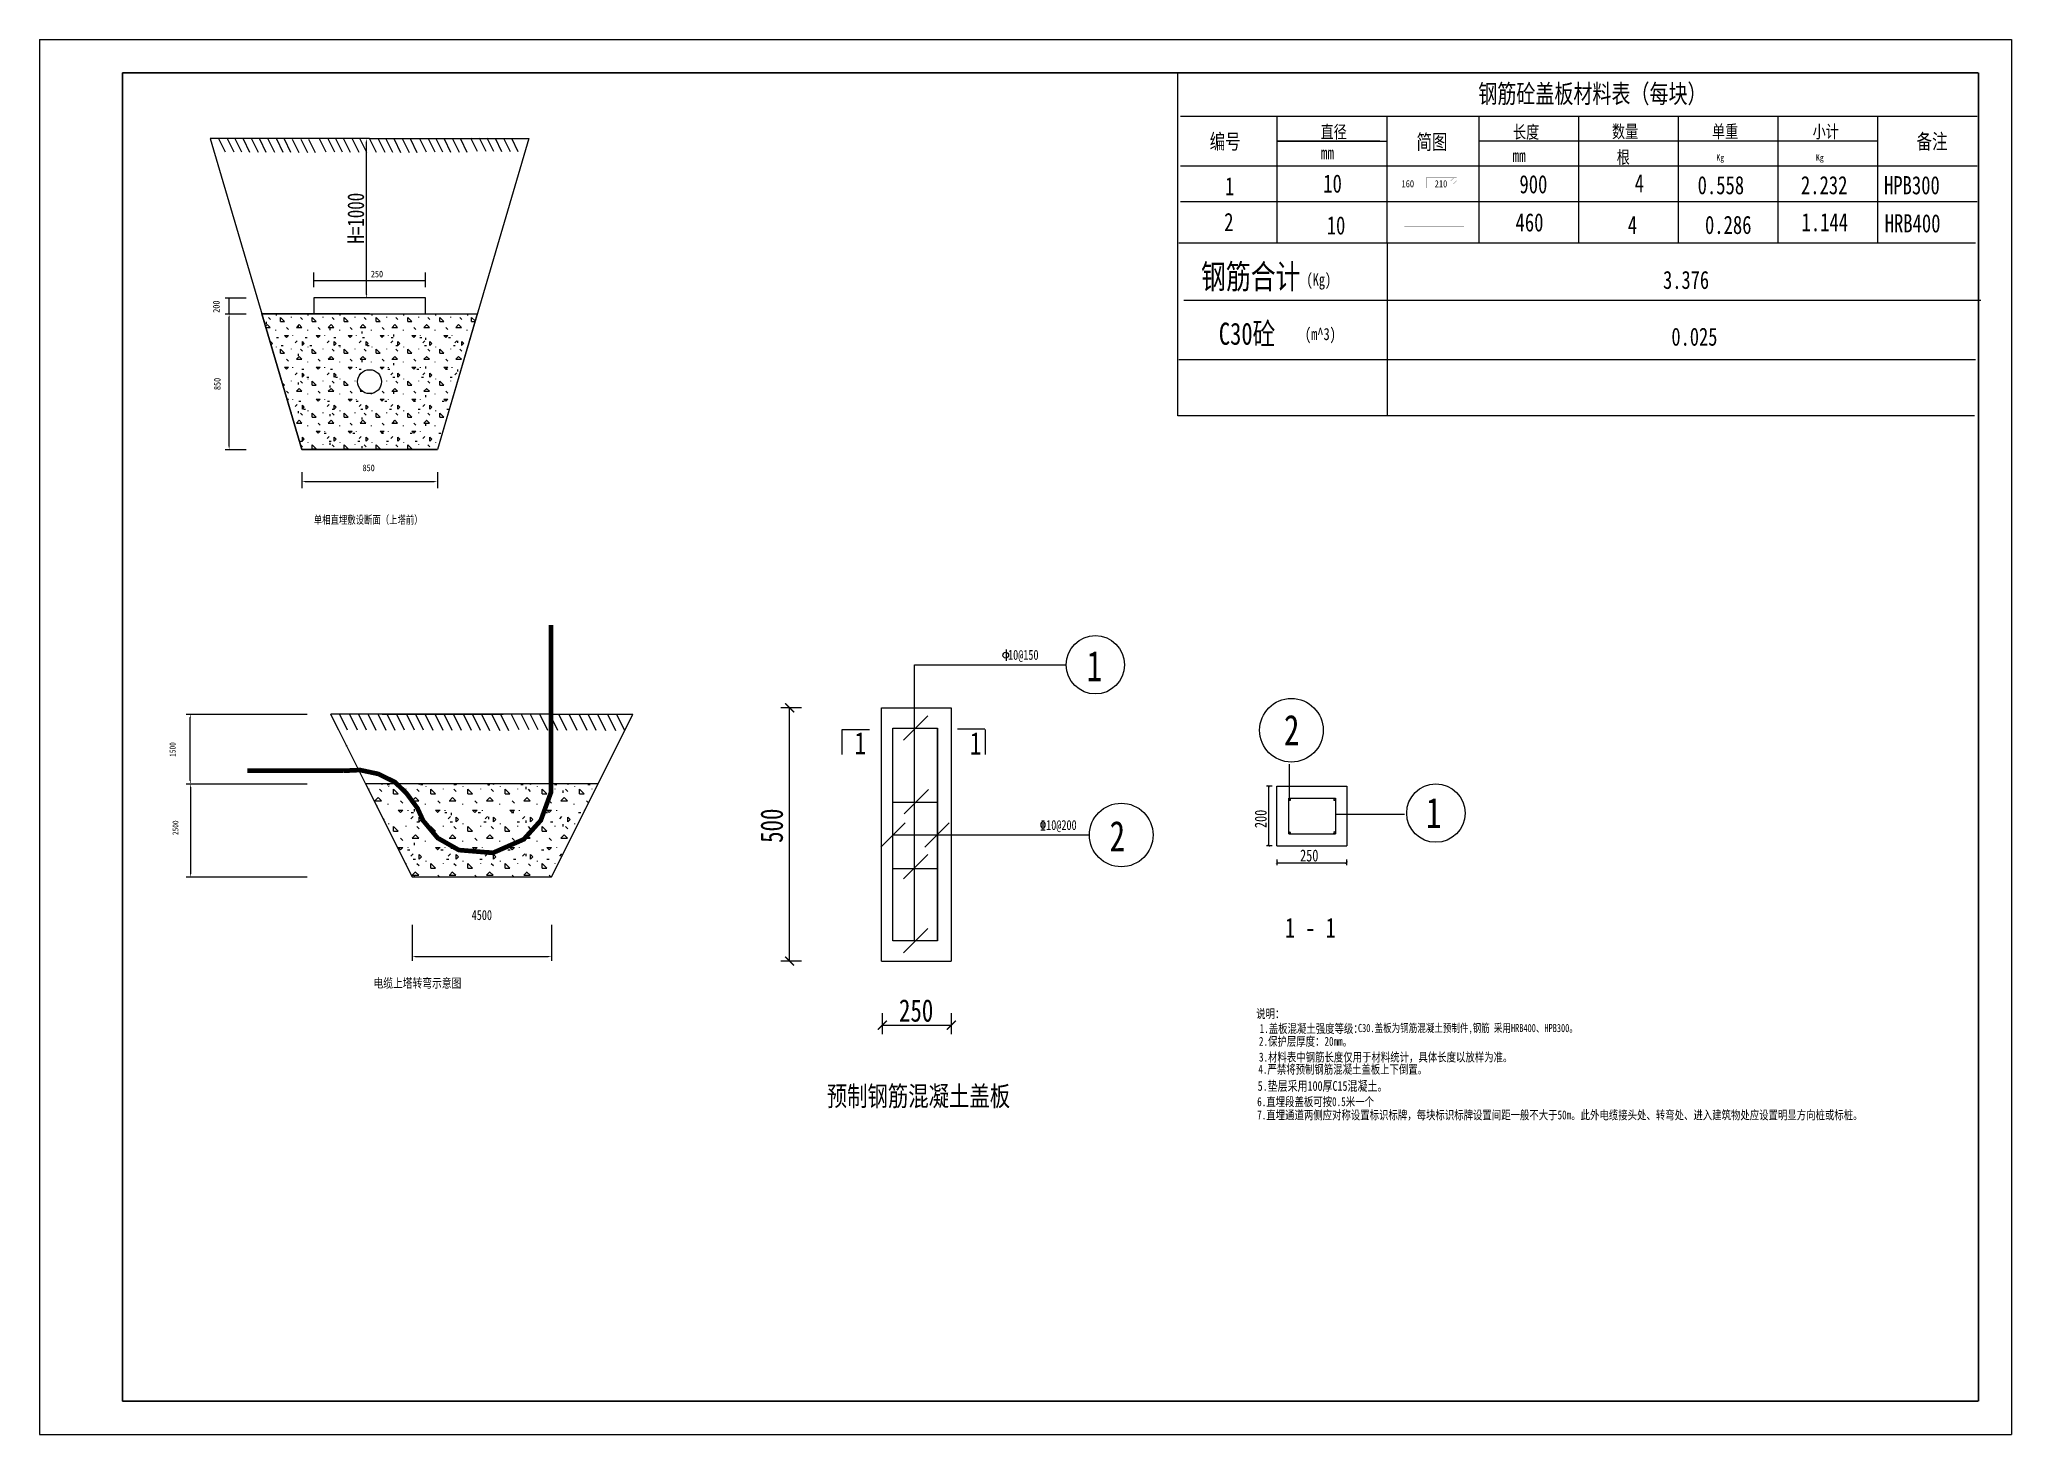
# Model space of a CAD drawing. Header units: inches. Extents: x -113 to 2477, y -497 to 443.
# Drawn here: x 1119 to 1713, y 4 to 424 of the extents above; entities that cross this region are included whole.
import ezdxf
from ezdxf.enums import TextEntityAlignment as Align

# ---------------------------------------------------------------- set-up
doc = ezdxf.new("R2010")
doc.units = ezdxf.units.IN
doc.header["$MEASUREMENT"] = 0
doc.styles.add('宋体', font='', dxfattribs={"width": 0.75})
doc.styles.get('宋体').set_extended_font_data('SimSun')
doc.dimstyles.new('ISO-25$0', dxfattribs={"dimtxt": 3, "dimasz": 1, "dimexe": 1.25, "dimexo": 0, "dimgap": 0.75, "dimtad": 1, "dimtoh": 1, "dimdec": 0, "dimdsep": 46, "dimtxsty": 'Standard', "dimcen": -2.5, "dimclrt": 2, "dimazin": 0, "dimtfac": 1, "dimtdec": 0, "dimtmove": 0, "dimatfit": 3, "dimfxl": 1, "dimtolj": 1, "dimarcsym": 0})
pattern_1 = [(0, (-295909.978, -36237.216), (11.2, 11.2), [1.4, -9.8]), (90, (-295909.978, -36237.216), (-11.2, 11.2), [1.4, -9.8]), (135, (-295908.578, -36237.216), (-11.19999998, 6e-16), [1.97989904, -13.8592933]), (0, (-295908.578, -36230.916), (11.2, 11.2), [1.4, -9.8]), (45, (-295907.878, -36231.616), (6e-16, 11.19999998), [0.98994896, -14.84924224]), (135, (-295907.878, -36231.616), (-11.19999998, 6e-16), [0.98994896, -14.84924224]), (0, (-295904.378, -36228.116), (11.2, 11.2), [1.97989904, -9.22010096]), (45, (-295904.378, -36228.116), (6e-16, 11.19999998), [1.4, -14.4391923]), (135, (-295902.398, -36228.116), (-11.19999998, 6e-16), [1.4, -14.4391923]), (90, (-295902.278, -36234.416), (-11.2, 11.2), [1.4, -9.8]), (45, (-295902.278, -36234.416), (6e-16, 11.19999998), [0.98994896, -14.84924224]), (135, (-295901.578, -36233.716), (-11.19999998, 6e-16), [0.98994896, -14.84924224]), (0, (-295908.578, -36234.416), (11.2, 11.2), [0.7, -9.38]), (0, (-295900.178, -36231.616), (11.2, 11.2), [0.7, -9.38]), (90, (-295903.678, -36230.216), (-11.2, 11.2), [0.7, -9.38]), (135, (-295902.278, -36236.516), (-11.19999998, 6e-16), [0.98994896, -14.84924224]), (135, (-295907.178, -36228.816), (-11.19999998, 6e-16), [0.98994896, -14.84924224]), (45, (-295904.728, -36233.541), (6e-16, 11.19999998), [0.98994896, -14.84924224]), (90, (-295906.128, -36235.816), (-11.2, 11.2), [0.175, -11.025]), (90, (-295905.603, -36231.091), (-11.2, 11.2), [0.175, -11.025]), (90, (-295900.353, -36229.166), (-11.2, 11.2), [0.175, -11.025]), (90, (-295900.178, -36235.116), (-11.2, 11.2), [0.175, -11.025])]

msp = doc.modelspace()

# ---------------------------------------------------------------- texts
at = {"color": 0, "style": '宋体', "width": 0.75}
for s, height, p in [('钢筋砼盖板材料表（每块）', 5.6, (1552.765, 404.383)), ('直径', 3.85, (1505.261, 393.786)), ('长度', 3.85, (1563.229, 393.744)), ('数量', 3.85, (1593.034, 393.908)), ('单重', 3.85, (1623.161, 393.908)), ('小计', 3.85, (1653.482, 393.876)), ('编号', 4.55, (1471.866, 390.542)), ('简图', 4.55, (1534.145, 390.398)), ('备注', 4.55, (1684.775, 390.543)), ('mm', 3.85, (1505.341, 387.452)), ('mm', 3.85, (1563.086, 386.634)), ('根', 3.85, (1594.453, 386.173)), ('Kg', 1.925, (1624.457, 387.014)), ('Kg', 1.925, (1654.457, 387.014)), ('1', 5.488, (1476.48, 376.6, -0.549)), ('10', 5.4884, (1506.067, 377.413, -0.549)), ('160', 2.145, (1529.638, 379.008)), ('210', 2.145, (1539.638, 379.008)), ('900', 5.4884, (1565.155, 377.209, -0.549)), ('4', 5.488, (1599.861, 377.488, -0.549)), ('0.558', 5.4884, (1618.821, 376.929, -0.549)), ('2.232', 5.4884, (1649.937, 376.929, -0.549)), ('HPB300', 5.4884, (1674.961, 376.904, -0.549)), ('2', 5.488, (1476.225, 365.835, -0.549)), ('10', 5.4884, (1507.111, 364.816, -0.549)), ('460', 5.4884, (1563.98, 365.721, -0.549)), ('4', 5.488, (1597.805, 364.971, -0.549)), ('0.286', 5.4884, (1621.045, 364.968, -0.549)), ('1.144', 5.4884, (1650.113, 365.791, -0.549)), ('HRB400', 5.4884, (1675.169, 365.441, -0.549)), ('钢筋合计', 7.315, (1469.261, 348.479)), ('250', 2, (1219.21, 351.91)), ('(Kg)', 3.6575, (1500.999, 349.415)), ('3.376', 5.434, (1608.411, 348.43)), ('C30砼', 6.65, (1474.606, 331.615)), ('(m^ 3)', 3.6575, (1500.538, 333.018)), ('0.025', 5.434, (1610.92, 331.33)), ('850', 2, (1216.706, 293.549)), ('10@150', 3, (1411.119, 236.76, -0.915)), ('1', 9.147, (1434.839, 230.335, -0.915)), ('2', 9.147, (1494.227, 211.062, -0.915)), ('1', 6.75, (1364.896, 208.285)), ('1', 6.75, (1399.649, 208.244)), ('1', 9.147, (1536.97, 186.109, -0.915)), ('%%13210@200', 3, (1420.668, 185.528, -0.915)), ('2', 9.147, (1441.703, 179.102, -0.915)), ('250', 3.6, (1499.086, 176.056)), ('1 - 1', 6, (1494.519, 153.091)), ('说明：', 2.695, (1485.85, 128.873)), ('1.盖板混凝土强度等级：  ', 2.695, (1486.894, 124.421)), (' C30.盖板为钢筋混凝土预制件,钢筋 采用HRB400、HPB300。', 2.45, (1515.263, 124.687)), ('3.材料表中钢筋长度仅用于材料统计，具体长度以放样为准。', 2.695, (1486.696, 115.815)), ('2.保护层厚度：20mm。', 2.695, (1486.686, 120.554)), ('4.严禁将预制钢筋混凝土盖板上下倒置。', 2.695, (1486.502, 112.156)), ('预制钢筋混凝土盖板', 6, (1356.511, 102.417)), ('5.垫层采用100厚C15混凝土。', 2.94, (1486.313, 107.007)), ('6.直埋段盖板可按0.5米一个  ', 2.695, (1486.157, 102.394)), ('7.直埋通道两侧应对称设置标识标牌，每块标识标牌设置间距一般不大于50m。此外电缆接头处、转弯处、进入建筑物处应设置明显方向桩或标桩。', 2.695, (1486.157, 98.398))]:
    msp.add_text(s, height=height, dxfattribs=at).set_placement(p)
for s, height, p in [('单相直埋敷设断面（上塔前）', 2.4, (1218.399, 278.99)), ('电缆上塔转弯示意图', 2.8, (1233.223, 139.524))]:
    msp.add_text(s, height=height, dxfattribs=at).set_placement(p, align=Align.MIDDLE)
msp.add_text('200', height=3.6, rotation=90, dxfattribs=at).set_placement((1489.004, 186.114))
at = {"color": 0, "attachment_point": 5, "rotation": 90, "style": '宋体'}
for s, insert, char_height in [('200', (1172.653, 343.082), 2), ('\\A1;850', (1172.944, 319.818), 2), ('\\A1;1500', (1159.491, 209.76), 1.8), ('500', (1339.969, 186.811), 6.75), ('2500', (1160.349, 186.21), 1.8)]:
    msp.add_mtext(s, dxfattribs=dict(at, insert=insert, char_height=char_height))
at = {"color": 0, "attachment_point": 5, "style": '宋体'}
for s, insert, char_height in [('4500', (1252.627, 159.901), 3), ('250', (1383.433, 131.143), 6.75)]:
    msp.add_mtext(s, dxfattribs=dict(at, insert=insert, char_height=char_height))

# ---------------------------------------------------------------- blocks, each defined once
blk = doc.blocks.new('*D10')
at = {"color": 0, "lineweight": -2}
for p, q in [((1218.82, 393.71), (1216.68, 393.71)), ((1217.93, 346.71), (1217.93, 392.71)), ((1218.82, 345.71), (1216.68, 345.71))]:
    blk.add_line(p, q, dxfattribs=at)
at = {"color": 0}
for points in [[(1218.1, 392.71), (1217.76, 392.71), (1217.93, 393.71)], [(1217.76, 346.71), (1218.1, 346.71), (1217.93, 345.71)]]:
    blk.add_solid(points, dxfattribs=at)
at = {"layer": 'Defpoints', "color": 0}
for p in [(1217.93, 393.71), (1218.82, 393.71), (1218.82, 345.71)]:
    blk.add_point(p, dxfattribs=at)
at = {"color": 0, "insert": (1214.68, 369.71), "char_height": 5, "attachment_point": 5, "rotation": 90, "style": '宋体'}
blk.add_mtext('\\A1;H=1000', dxfattribs=at)
blk = doc.blocks.new('_ArchTick')
at = {"color": 0, "linetype": 'ByBlock', "const_width": 0.15}
blk.add_lwpolyline([(-0.5, -0.5), (0.5, 0.5)], dxfattribs=at)

# ---------------------------------------------------------------- dimensions: what is measured, and where the dimension line sits
at = {"color": 0}
dim = msp.add_linear_dim(base=(1217.931, 393.705), p1=(1218.822, 345.705), p2=(1218.822, 393.705), angle=90, text='H=1000', dimstyle='ISO-25$0', override={"dimtxt": 5, "dimtxsty": '宋体', "dimclrt": 0, "dimfxl": 1.25}, dxfattribs=at)
dim.commit()
dim.dimension.update_dxf_attribs({"geometry": '*D10', "text_midpoint": (1214.681, 369.705)})

# ---------------------------------------------------------------- hatches: boundary and pattern name
h = msp.add_hatch()
h.set_pattern_fill('CONCRE', color=0, scale=9.6, style=0)
h.set_pattern_definition([(0, (-253467.248, -30976.568), (9.6, 9.6), [1.2, -8.4]), (90, (-253467.248, -30976.568), (-9.6, 9.6), [1.2, -8.4]), (135, (-253466.048, -30976.568), (-9.59999998, 5e-16), [1.69705632, -11.87939424]), (0, (-253466.048, -30971.168), (9.6, 9.6), [1.2, -8.4]), (45, (-253465.448, -30971.768), (5e-16, 9.59999998), [0.84852768, -12.72792192]), (135, (-253465.448, -30971.768), (-9.59999998, 5e-16), [0.84852768, -12.72792192]), (0, (-253462.448, -30968.768), (9.6, 9.6), [1.69705632, -7.90294368]), (45, (-253462.448, -30968.768), (5e-16, 9.59999998), [1.2, -12.37645056]), (135, (-253460.751, -30968.768), (-9.59999998, 5e-16), [1.2, -12.37645056]), (90, (-253460.648, -30974.168), (-9.6, 9.6), [1.2, -8.4]), (45, (-253460.648, -30974.168), (5e-16, 9.59999998), [0.84852768, -12.72792192]), (135, (-253460.048, -30973.568), (-9.59999998, 5e-16), [0.84852768, -12.72792192]), (0, (-253466.048, -30974.168), (9.6, 9.6), [0.6, -8.04]), (0, (-253458.848, -30971.768), (9.6, 9.6), [0.6, -8.04]), (90, (-253461.848, -30970.568), (-9.6, 9.6), [0.6, -8.04]), (135, (-253460.648, -30975.968), (-9.59999998, 5e-16), [0.84852768, -12.72792192]), (135, (-253464.848, -30969.368), (-9.59999998, 5e-16), [0.84852768, -12.72792192]), (45, (-253462.748, -30973.418), (5e-16, 9.59999998), [0.84852768, -12.72792192]), (90, (-253463.948, -30975.368), (-9.6, 9.6), [0.15, -9.45]), (90, (-253463.498, -30971.318), (-9.6, 9.6), [0.15, -9.45]), (90, (-253458.998, -30969.668), (-9.6, 9.6), [0.15, -9.45]), (90, (-253458.848, -30974.768), (-9.6, 9.6), [0.15, -9.45])])
h.paths.add_polyline_path([(1198.422, 300.105), (1186.392, 340.905), (1251.253, 340.905), (1239.222, 300.105)])
edge = h.paths.add_edge_path(flags=16)
edge.add_arc((1218.822, 320.505), 3.6, 0, 360)
h = msp.add_hatch()
h.set_pattern_fill('CONCRE', color=0, scale=11.2, style=0)
h.set_pattern_definition(pattern_1)
edge = h.paths.add_edge_path()
edge.add_line((1231.627, 171.381), (1273.627, 171.381))
edge.add_line((1273.627, 171.381), (1287.627, 199.381))
edge.add_line((1287.627, 199.381), (1217.627, 199.381))
edge.add_line((1231.627, 171.381), (1207.127, 220.381))
h = msp.add_hatch()
h.set_pattern_fill('CONCRE', color=0, scale=11.2, style=0)
h.set_pattern_definition(pattern_1)
edge = h.paths.add_edge_path()
edge.add_line((1231.627, 171.381), (1273.627, 171.381))
edge.add_line((1273.627, 171.381), (1287.627, 199.381))
edge.add_line((1287.627, 199.381), (1217.627, 199.381))
edge.add_line((1231.627, 171.381), (1207.127, 220.381))
h = msp.add_hatch()
h.set_pattern_fill('CONCRE', color=0, scale=11.2, style=0)
h.set_pattern_definition(pattern_1)
edge = h.paths.add_edge_path()
edge.add_line((1231.627, 171.381), (1273.627, 171.381))
edge.add_line((1273.627, 171.381), (1287.627, 199.381))
edge.add_line((1287.627, 199.381), (1217.627, 199.381))
edge.add_line((1231.627, 171.381), (1207.127, 220.381))
h = msp.add_hatch()
h.set_pattern_fill('CONCRE', color=0, scale=11.2, style=0)
h.set_pattern_definition(pattern_1)
edge = h.paths.add_edge_path()
edge.add_line((1231.627, 171.381), (1273.627, 171.381))
edge.add_line((1273.627, 171.381), (1287.627, 199.381))
edge.add_line((1287.627, 199.381), (1217.627, 199.381))
edge.add_line((1231.627, 171.381), (1207.127, 220.381))

# ---------------------------------------------------------------- linework, layer by layer
at = {"color": 0}
for p, q in [((1119.376, 423.527), (1713.376, 423.527)), ((1119.376, 423.527), (1119.376, 3.527)), ((1713.376, 423.527), (1713.376, 3.527)), ((1462.244, 310.259), (1462.244, 413.527)), ((1703.067, 400.364), (1463.067, 400.364)), ((1492.2, 362.217), (1492.2, 400.364)), ((1525.27, 362.217), (1525.27, 400.364)), ((1553.067, 362.217), (1553.067, 400.364)), ((1583.067, 362.217), (1583.067, 400.364)), ((1613.067, 362.217), (1613.067, 400.364)), ((1643.067, 362.217), (1643.067, 400.364)), ((1673.067, 362.217), (1673.067, 400.364)), ((1218.822, 393.705), (1170.822, 393.705)), ((1170.822, 393.705), (1198.422, 300.105)), ((1218.822, 393.705), (1266.822, 393.705)), ((1266.822, 393.705), (1239.222, 300.105)), ((1493.067, 392.864), (1492.2, 392.864)), ((1492.2, 392.864), (1525.27, 392.864)), ((1523.067, 392.864), (1493.067, 392.864)), ((1673.067, 392.864), (1553.067, 392.864)), ((1703.067, 385.364), (1463.067, 385.364)), ((1703.067, 374.598), (1463.067, 374.598)), ((1702.529, 362.217), (1462.529, 362.217)), ((1525.27, 362.217), (1525.27, 310.259)), ((1202.022, 348.993), (1202.022, 353.415)), ((1202.039, 350.948), (1235.615, 350.948)), ((1235.622, 348.993), (1235.622, 353.415)), ((1175.298, 345.705), (1181.598, 345.705)), ((1176.513, 340.905), (1176.513, 345.705)), ((1235.622, 345.705), (1202.022, 345.705)), ((1202.022, 345.705), (1202.022, 340.905)), ((1235.622, 340.905), (1235.622, 345.705)), ((1704.104, 344.904), (1464.104, 344.904)), ((1175.298, 340.905), (1181.598, 340.905)), ((1176.513, 301.105), (1176.513, 339.905)), ((1218.822, 340.905), (1186.392, 340.905)), ((1186.392, 340.905), (1251.253, 340.905)), ((1198.422, 300.105), (1186.392, 340.905)), ((1218.822, 340.905), (1202.022, 340.905)), ((1218.822, 340.905), (1235.622, 340.905)), ((1218.822, 340.905), (1251.253, 340.905)), ((1251.253, 340.905), (1239.222, 300.105)), ((1702.529, 327.066), (1462.529, 327.066)), ((1702.244, 310.259), (1462.244, 310.259)), ((1175.298, 300.105), (1181.598, 300.105)), ((1198.422, 300.105), (1239.222, 300.105)), ((1239.222, 300.105), (1198.422, 300.105)), ((1198.422, 293.211), (1198.422, 288.411)), ((1198.422, 293.211), (1198.422, 289.225)), ((1239.23, 293.211), (1239.23, 288.411)), ((1239.23, 293.211), (1239.23, 289.225)), ((1703.376, 193.527), (1703.376, 293.527)), ((1199.422, 290.475), (1238.222, 290.475)), ((1410.534, 239.85), (1410.534, 236.463)), ((1382.898, 216.204), (1382.898, 235.26)), ((1382.898, 235.26), (1428.634, 235.26)), ((1163.567, 220.381), (1163.567, 220.381)), ((1163.567, 220.381), (1186.467, 220.381)), ((1163.567, 220.381), (1200.013, 220.381)), ((1231.627, 171.381), (1207.127, 220.381)), ((1273.627, 220.381), (1207.127, 220.381)), ((1222.623, 220.381), (1259.068, 220.381)), ((1273.627, 220.381), (1298.127, 220.381)), ((1287.627, 199.381), (1298.127, 220.381)), ((1348.898, 222.302), (1342.635, 222.302)), ((1345.335, 146.074), (1345.335, 222.302)), ((1372.987, 146.074, -0.915), (1372.987, 222.302, -0.915)), ((1372.987, 222.302, -0.915), (1394.02, 222.302, -0.915)), ((1386.958, 219.862), (1379.64, 212.545)), ((1394.02, 222.302, -0.915), (1394.02, 146.074, -0.915)), ((1164.817, 200.381), (1164.817, 219.381)), ((1361.146, 208.285), (1361.146, 215.785)), ((1361.146, 215.785), (1369.396, 215.785)), ((1376.417, 152.173, -0.915), (1376.417, 216.204, -0.915)), ((1376.417, 216.204, -0.915), (1389.92, 216.204, -0.915)), ((1382.898, 200.196), (1382.898, 216.204)), ((1389.92, 152.173, -0.915), (1389.92, 216.204, -0.915)), ((1389.92, 216.204, -0.915), (1389.92, 152.173, -0.915)), ((1395.899, 215.938), (1404.149, 215.938)), ((1404.221, 215.744), (1404.221, 208.244)), ((1495.868, 194.825), (1495.868, 205.378)), ((1163.567, 199.381), (1186.467, 199.381)), ((1163.567, 199.381), (1200.013, 199.381)), ((1164.842, 198.381), (1164.842, 172.381)), ((1287.627, 199.381), (1217.627, 199.381)), ((1273.627, 171.381), (1287.627, 199.381)), ((1387.139, 197.701), (1379.821, 190.383)), ((1382.898, 184.188), (1382.898, 200.196)), ((1490.64, 198.691), (1488.97, 198.691)), ((1489.69, 180.803), (1489.69, 198.691)), ((1492.09, 180.803, -0.537), (1492.09, 198.691, -0.537)), ((1492.09, 198.691, -0.537), (1513.184, 198.691, -0.537)), ((1513.184, 198.691, -0.537), (1513.184, 180.803, -0.537)), ((1376.632, 193.938), (1390.053, 193.938)), ((1495.667, 184.381, -0.537), (1495.667, 195.114, -0.537)), ((1495.667, 195.114, -0.537), (1495.667, 195.114, -0.537)), ((1495.667, 195.114, -0.537), (1509.734, 195.114, -0.537)), ((1509.702, 190.263), (1530.552, 190.263)), ((1509.734, 195.114, -0.537), (1509.737, 184.381)), ((1380.082, 187.686), (1372.764, 180.369)), ((1382.898, 168.18), (1382.898, 184.188)), ((1393.385, 187.686), (1386.067, 180.369)), ((1495.667, 184.381, -0.537), (1509.737, 184.381)), ((1376.623, 184.028), (1390.127, 184.028)), ((1390.127, 184.028), (1405.154, 184.028)), ((1405.154, 184.028), (1435.645, 184.028)), ((1490.64, 180.803), (1488.97, 180.803)), ((1492.09, 180.803, -0.537), (1513.184, 180.803, -0.537)), ((1376.451, 173.896), (1389.872, 173.896)), ((1386.958, 178.174), (1379.64, 170.857)), ((1492.09, 176.599), (1492.09, 174.929)), ((1492.09, 175.649), (1513.108, 175.649)), ((1513.108, 176.599), (1513.108, 174.929)), ((1163.592, 171.381), (1186.492, 171.381)), ((1163.592, 171.381), (1200.038, 171.381)), ((1231.627, 171.381), (1273.627, 171.381)), ((1382.898, 152.173), (1382.898, 168.18)), ((1231.627, 156.936), (1231.627, 146.164)), ((1273.627, 156.936), (1273.627, 146.164)), ((1386.958, 155.832), (1379.64, 148.514)), ((1389.92, 152.173, -0.915), (1376.417, 152.173, -0.915)), ((1232.627, 147.414), (1272.627, 147.414)), ((1348.898, 146.074), (1342.635, 146.074)), ((1372.987, 146.074, -0.915), (1394.02, 146.074, -0.915)), ((1373.243, 130.339), (1373.243, 124.076)), ((1373.243, 126.776), (1394.02, 126.776)), ((1394.02, 130.339), (1394.02, 124.076)), ((1119.376, 3.527), (1713.376, 3.527))]:
    msp.add_line(p, q, dxfattribs=at)
at = {"color": 0, "const_width": 0.5, "flags": 128}
for points in [[(1144.376, 413.527), (1144.376, 13.527)], [(1144.376, 413.527), (1703.376, 413.527)], [(1144.376, 413.527), (1144.376, 13.527)], [(1703.376, 13.527), (1703.376, 413.527)], [(1703.376, 13.527), (1703.376, 413.527)], [(1144.376, 13.527), (1703.376, 13.527)]]:
    msp.add_lwpolyline(points, dxfattribs=at)
at = {"color": 0}
for points in [[(1173.338, 393.696), (1175.322, 389.672)], [(1175.928, 393.696), (1177.913, 389.672)], [(1178.243, 393.696), (1180.227, 389.672)], [(1180.706, 393.608), (1182.69, 389.585)], [(1183.296, 393.608), (1185.281, 389.585)], [(1185.611, 393.608), (1187.595, 389.585)], [(1188.148, 393.643), (1190.132, 389.619)], [(1190.738, 393.643), (1192.722, 389.619)], [(1193.053, 393.643), (1195.037, 389.619)], [(1195.516, 393.556), (1197.5, 389.532)], [(1198.106, 393.556), (1200.09, 389.532)], [(1200.421, 393.556), (1202.405, 389.532)], [(1203.623, 393.68), (1205.607, 389.657)], [(1206.213, 393.68), (1208.198, 389.657)], [(1208.528, 393.68), (1210.513, 389.657)], [(1210.991, 393.593), (1212.975, 389.569)], [(1213.581, 393.593), (1215.566, 389.569)], [(1215.896, 393.593), (1217.881, 389.569)], [(1218.818, 393.614), (1220.802, 389.591)], [(1221.409, 393.614), (1223.393, 389.591)], [(1223.724, 393.614), (1225.708, 389.591)], [(1226.186, 393.527), (1228.17, 389.503)], [(1228.777, 393.527), (1230.761, 389.503)], [(1231.092, 393.527), (1233.076, 389.503)], [(1233.875, 393.694), (1235.859, 389.67)], [(1236.465, 393.694), (1238.449, 389.67)], [(1238.78, 393.694), (1240.764, 389.67)], [(1241.243, 393.606), (1243.227, 389.583)], [(1243.833, 393.606), (1245.817, 389.583)], [(1246.148, 393.606), (1248.132, 389.583)], [(1249.237, 393.897), (1251.221, 389.873)], [(1251.828, 393.897), (1253.812, 389.873)], [(1254.142, 393.897), (1256.127, 389.873)], [(1256.605, 393.809), (1258.589, 389.786)], [(1259.196, 393.809), (1261.18, 389.786)], [(1261.511, 393.809), (1263.495, 389.786)], [(1207.06, 220.486), (1209.375, 215.792)], [(1207.127, 220.381), (1207.127, 220.381)], [(1209.761, 220.421), (1212.076, 215.727)], [(1212.783, 220.421), (1215.098, 215.727)], [(1215.484, 220.421), (1217.799, 215.727)], [(1218.357, 220.32), (1220.672, 215.625)], [(1221.379, 220.32), (1223.694, 215.625)], [(1224.08, 220.32), (1226.395, 215.625)], [(1226.935, 220.378), (1229.25, 215.683)], [(1229.957, 220.378), (1232.272, 215.683)], [(1232.658, 220.378), (1234.973, 215.683)], [(1235.531, 220.276), (1237.846, 215.581)], [(1238.553, 220.276), (1240.868, 215.581)], [(1241.254, 220.276), (1243.569, 215.581)], [(1244.067, 220.323), (1246.382, 215.629)], [(1247.089, 220.323), (1249.404, 215.629)], [(1249.79, 220.323), (1252.105, 215.629)], [(1252.663, 220.221), (1254.978, 215.527)], [(1255.685, 220.221), (1258, 215.527)], [(1258.386, 220.221), (1260.701, 215.527)], [(1261.454, 220.429), (1263.769, 215.735)], [(1264.476, 220.429), (1266.791, 215.735)], [(1267.177, 220.429), (1269.492, 215.735)], [(1270.05, 220.327), (1272.365, 215.633)], [(1273.072, 220.327), (1275.387, 215.633)], [(1275.773, 220.327), (1278.088, 215.633)], [(1278.943, 220.293), (1281.258, 215.599)], [(1281.966, 220.293), (1284.281, 215.599)], [(1284.666, 220.293), (1286.981, 215.599)], [(1287.539, 220.191), (1289.854, 215.497)], [(1290.562, 220.191), (1292.877, 215.497)], [(1293.263, 220.191), (1295.577, 215.497)], [(1217.627, 199.381), (1231.627, 171.381)]]:
    msp.add_lwpolyline(points, dxfattribs=at)
msp.add_lwpolyline([(1537.038, 378.783, 0.05, 0.05, 0), (1546.238, 378.783, 0.05, 0.05, 0), (1546.238, 381.033, 0.05, 0.05, 0), (1545.238, 380.033, 0.05, 0.05, 0), (1546.238, 381.033, 0.05, 0.05, 0), (1546.238, 381.883, 0.05, 0.05, 0), (1545.388, 381.883, 0.05, 0.05, 0), (1544.388, 380.883, 0.05, 0.05, 0), (1545.388, 381.883, 0.05, 0.05, 0), (1537.038, 381.883, 0.05, 0.05, 0), (1537.038, 378.783, 0.05, 0.05, 0)], format="xyseb", close=True, dxfattribs=at)
msp.add_lwpolyline([(1531.438, 367.124, 0.05, 0.05, 0), (1530.473, 367.124, 0.05, 0.05, 0), (1530.473, 367.124, 0.05, 0.05, 0), (1548.473, 367.124, 0.05, 0.05, 0), (1548.473, 367.124, 0.05, 0.05, 0), (1547.509, 367.124, 0.05, 0.05, 0)], format="xyseb", dxfattribs=at)
for points, const_width in [([(1210.847, 203.35), (1215.914, 203.586), (1221.407, 202.417), (1226.433, 199.963), (1229.939, 196.574), (1233.211, 192.133), (1234.964, 188.324), (1239.332, 183.102), (1245.694, 179.493), (1255.95, 178.639), (1265.255, 182.722), (1270.383, 188.419), (1273.422, 196.775), (1273.422, 247.269)], 1.4), ([(1181.962, 203.35), (1210.847, 203.35)], 1.4), ([(1490.05, 198.331), (1489.33, 199.051)], 0.108), ([(1489.33, 181.163), (1490.05, 180.443)], 0.108), ([(1492.45, 176.009), (1491.73, 175.289)], 0.108), ([(1512.748, 175.289), (1513.468, 176.009)], 0.108)]:
    msp.add_lwpolyline(points, dxfattribs=dict(at, const_width=const_width))
for centre, radius in [((1218.822, 320.505), 3.6), ((1437.416, 235.26, -0.915), 8.782), ((1410.422, 238.147), 0.877), ((1496.462, 215.561, -0.915), 9.573), ((1539.973, 190.608, -0.915), 8.782), ((1445.218, 184.028, -0.915), 9.573)]:
    msp.add_circle(centre, radius, dxfattribs=at)
for centre, start, end in [((1495.967, 194.74), 0.000002, 179.999998), ((1495.967, 194.74), 180.000002, 359.999998), ((1509.397, 194.74), 0.000002, 179.999998), ((1509.397, 194.746), 180.000002, 359.999998), ((1495.966, 184.629), 0.000002, 179.999998), ((1495.966, 184.629), 180.000002, 359.999998), ((1509.397, 184.662), 0.000002, 179.999998), ((1509.397, 184.662), 180.000002, 359.999998)]:
    msp.add_arc(centre, 0.268, start, end, dxfattribs=at)
for points in [[(1203.004, 351.076), (1203.004, 350.743), (1202.004, 350.909)], [(1234.5, 350.796), (1234.5, 351.129), (1235.5, 350.963)], [(1176.679, 344.705), (1176.346, 344.705), (1176.513, 345.705)], [(1176.346, 341.905), (1176.679, 341.905), (1176.513, 340.905)], [(1176.679, 339.905), (1176.346, 339.905), (1176.513, 340.905)], [(1176.346, 301.105), (1176.679, 301.105), (1176.513, 300.105)], [(1199.422, 290.642), (1199.422, 290.309), (1198.422, 290.475)], [(1238.222, 290.309), (1238.222, 290.642), (1239.222, 290.475)], [(1164.984, 219.381), (1164.651, 219.381), (1164.817, 220.381)], [(1164.651, 200.381), (1164.984, 200.381), (1164.817, 199.381)], [(1165.009, 198.381), (1164.675, 198.381), (1164.842, 199.381)], [(1164.675, 172.381), (1165.009, 172.381), (1164.842, 171.381)], [(1232.627, 147.581), (1232.627, 147.248), (1231.627, 147.414)], [(1272.627, 147.248), (1272.627, 147.581), (1273.627, 147.414)]]:
    msp.add_solid(points, dxfattribs=at)

# ---------------------------------------------------------------- block references
at = {"color": 0, "xscale": 2.7, "yscale": 2.7, "zscale": 2.7}
for p, rotation in [((1345.335, 222.302), 90), ((1345.335, 146.074), 270), ((1373.243, 126.776), 180)]:
    msp.add_blockref('_ArchTick', p, dxfattribs=dict(at, rotation=rotation))
msp.add_blockref('_ArchTick', (1394.02, 126.776), dxfattribs=at)

msp.set_redraw_order([(e.dxf.handle, doc.entitydb.next_handle()) for e in msp.query("TEXT MTEXT ATTDEF DIMENSION ARC_DIMENSION")])  # texts and dimensions are drawn at this point

doc.saveas('drawing.dxf')
